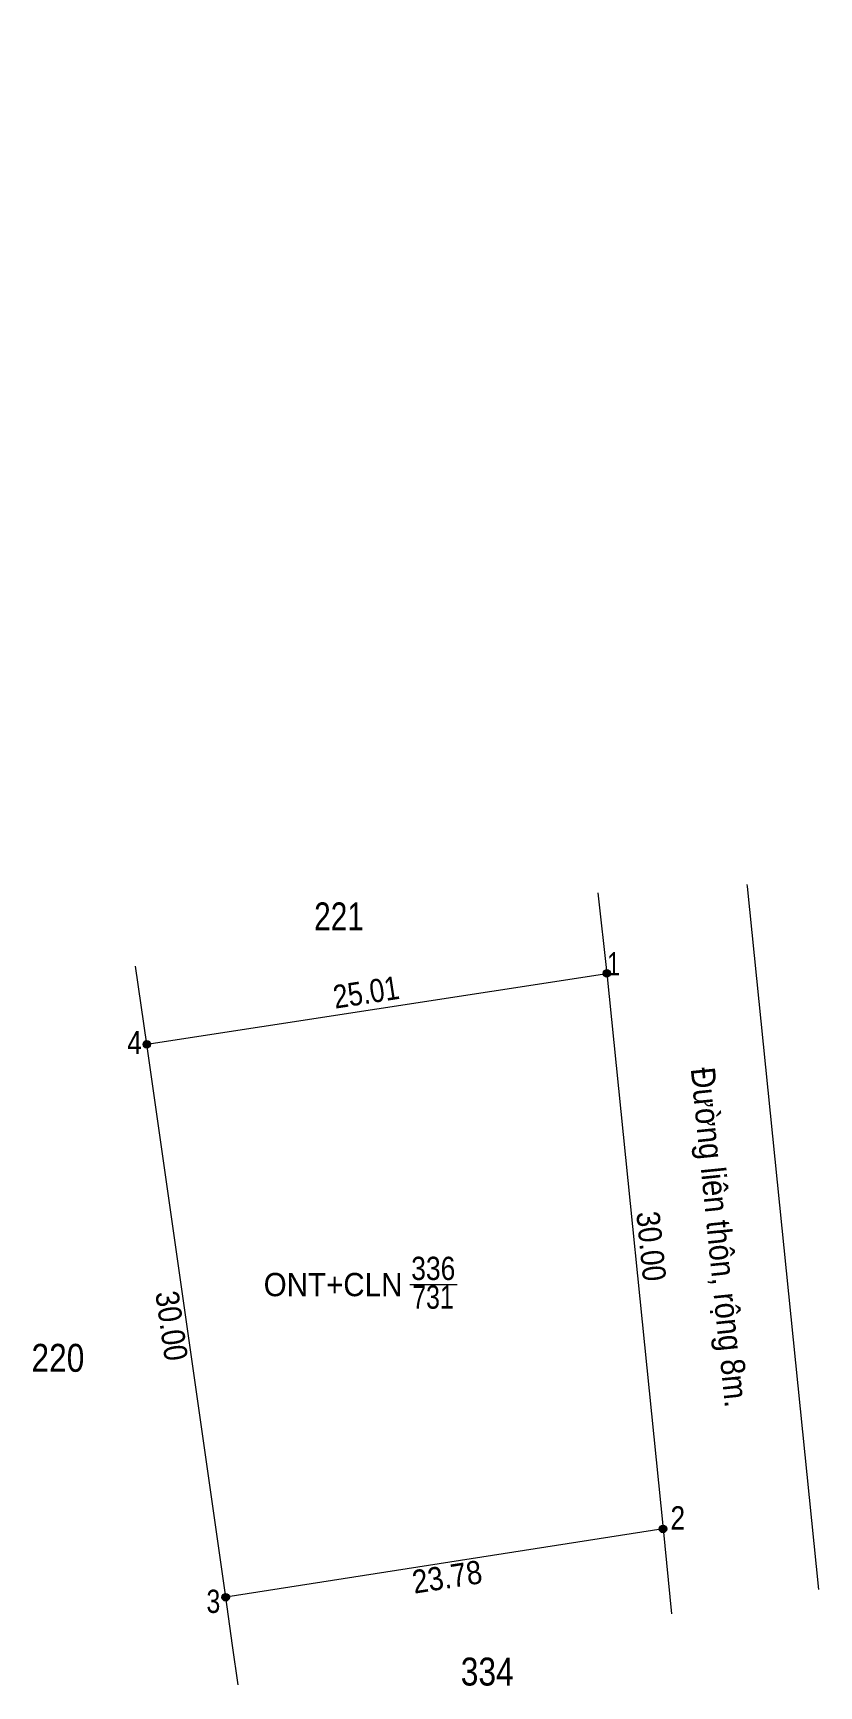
# Model space of a CAD drawing. Header units: metres. Extents: x 548509 to 549161, y 1838970 to 1839145.
# Drawn here: x 549118.3 to 549160.5, y 1839056.4 to 1839145.1 of the extents above; entities that cross this region are included whole.
import ezdxf
from ezdxf.enums import TextEntityAlignment as Align

# ---------------------------------------------------------------- set-up
doc = ezdxf.new("R2010")
doc.units = ezdxf.units.M
doc.header["$LTSCALE"] = 0.6
doc.linetypes.add('DOTTED', pattern=[1.5, 0.3, -1.2])
for name, color, linetype, lineweight in [('1', 7, 'DOTTED', 13), ('10', 7, 'Continuous', 13), ('15', 7, 'Continuous', 13), ('18', 7, 'Continuous', 25), ('63', 7, 'Continuous', 13)]:
    doc.layers.add(name, color=color, linetype=linetype, lineweight=lineweight)

msp = doc.modelspace()

# ---------------------------------------------------------------- texts
at = {"layer": '1'}
for s, width, p in [('336', 0.85, (549139.805, 1839078.17)), ('ONT+CLN', 0.95, (549134.42, 1839077.3)), ('731', 0.8, (549139.79, 1839076.63))]:
    msp.add_text(s, height=1.25, dxfattribs=dict(at, width=width)).set_placement(p, align=Align.CENTER)
at = {"layer": '18'}
for s, width, p in [('221', 0.8, (549134.74, 1839096.95)), ('220', 0.85, (549119.635, 1839073.24)), ('334', 0.85, (549142.705, 1839056.39))]:
    msp.add_text(s, height=1.5, dxfattribs=dict(at, width=width)).set_placement(p, align=Align.CENTER)
at = {"layer": '18', "width": 0.9}
msp.add_text('Đường liên thôn, rộng 8m.', height=1.3, rotation=275.79, dxfattribs=at).set_placement((549154.5615, 1839080.4006), align=Align.CENTER)
at = {"layer": '63'}
for p in [(549141.8749, 1839145.13), (549156.6849, 1839099.42)]:
    msp.add_text('D', height=0.01, dxfattribs=at).set_placement(p, align=Align.CENTER)
for s, width, p in [(' 1', 0.75, (549149.85, 1839094.53)), (' 4', 0.85, (549124.15, 1839090.3)), (' 2', 0.85, (549153.34, 1839064.77)), (' 3', 0.8, (549128.36, 1839060.29))]:
    msp.add_text(s, height=1.25, dxfattribs=dict(at, width=width)).set_placement(p, align=Align.RIGHT)
for s, rotation, width, p in [('25.01', 8.762, 0.85, (549136.2898, 1839093.0105)), ('30.00', 275.779, 0.9, (549150.899, 1839079.9229)), ('30.00', 278.125, 0.9, (549125.1293, 1839075.6233)), ('23.78', 8.876, 0.9, (549140.6436, 1839061.611))]:
    msp.add_text(s, height=1.25, rotation=rotation, dxfattribs=dict(at, width=width)).set_placement(p, align=Align.CENTER)

# ---------------------------------------------------------------- hatches: boundary and pattern name
at = {"layer": '63'}
for points in [[(549149.33, 1839094.64, 1), (549148.93, 1839094.64, 1)], [(549124.61, 1839090.83, 1), (549124.21, 1839090.83, 1)], [(549152.35, 1839064.8, 1), (549151.95, 1839064.8, 1)], [(549128.85, 1839061.13, 1), (549128.45, 1839061.13, 1)]]:
    msp.add_hatch(color=256, dxfattribs=at).paths.add_polyline_path(points)

# ---------------------------------------------------------------- linework, layer by layer
at = {"layer": '1', "linetype": 'Continuous'}
msp.add_lwpolyline([(549149.13, 1839094.64), (549152.15, 1839064.8), (549128.65, 1839061.13), (549124.41, 1839090.83)], close=True, dxfattribs=at)
at = {"layer": '10'}
for p, q in [((549156.69, 1839099.31), (549156.68, 1839099.42)), ((549160.53, 1839061.54), (549156.69, 1839099.31)), ((549148.65, 1839098.96), (549149.13, 1839094.64)), ((549152.15, 1839064.8), (549152.61, 1839060.24)), ((549129.02, 1839058.54), (549128.65, 1839061.13)), ((549129.32, 1839056.43), (549129.02, 1839058.54))]:
    msp.add_line(p, q, dxfattribs=at)
at = {"layer": '15'}
msp.add_line((549124.41, 1839090.83), (549123.81, 1839095.03), dxfattribs=at)
msp.add_lwpolyline([(549124.41, 1839090.83), (549149.13, 1839094.64), (549152.15, 1839064.8), (549128.65, 1839061.13)], dxfattribs=at)
at = {"layer": '63'}
msp.add_line((549138.54, 1839077.92), (549141.09, 1839077.92), dxfattribs=at)
for centre in [(549149.13, 1839094.64), (549124.41, 1839090.83), (549152.15, 1839064.8), (549128.65, 1839061.13)]:
    msp.add_circle(centre, 0.2, dxfattribs=at)

msp.set_redraw_order([(e.dxf.handle, doc.entitydb.next_handle()) for e in msp.query("TEXT MTEXT ATTDEF DIMENSION ARC_DIMENSION")])  # texts and dimensions are drawn at this point

doc.saveas('drawing.dxf')
